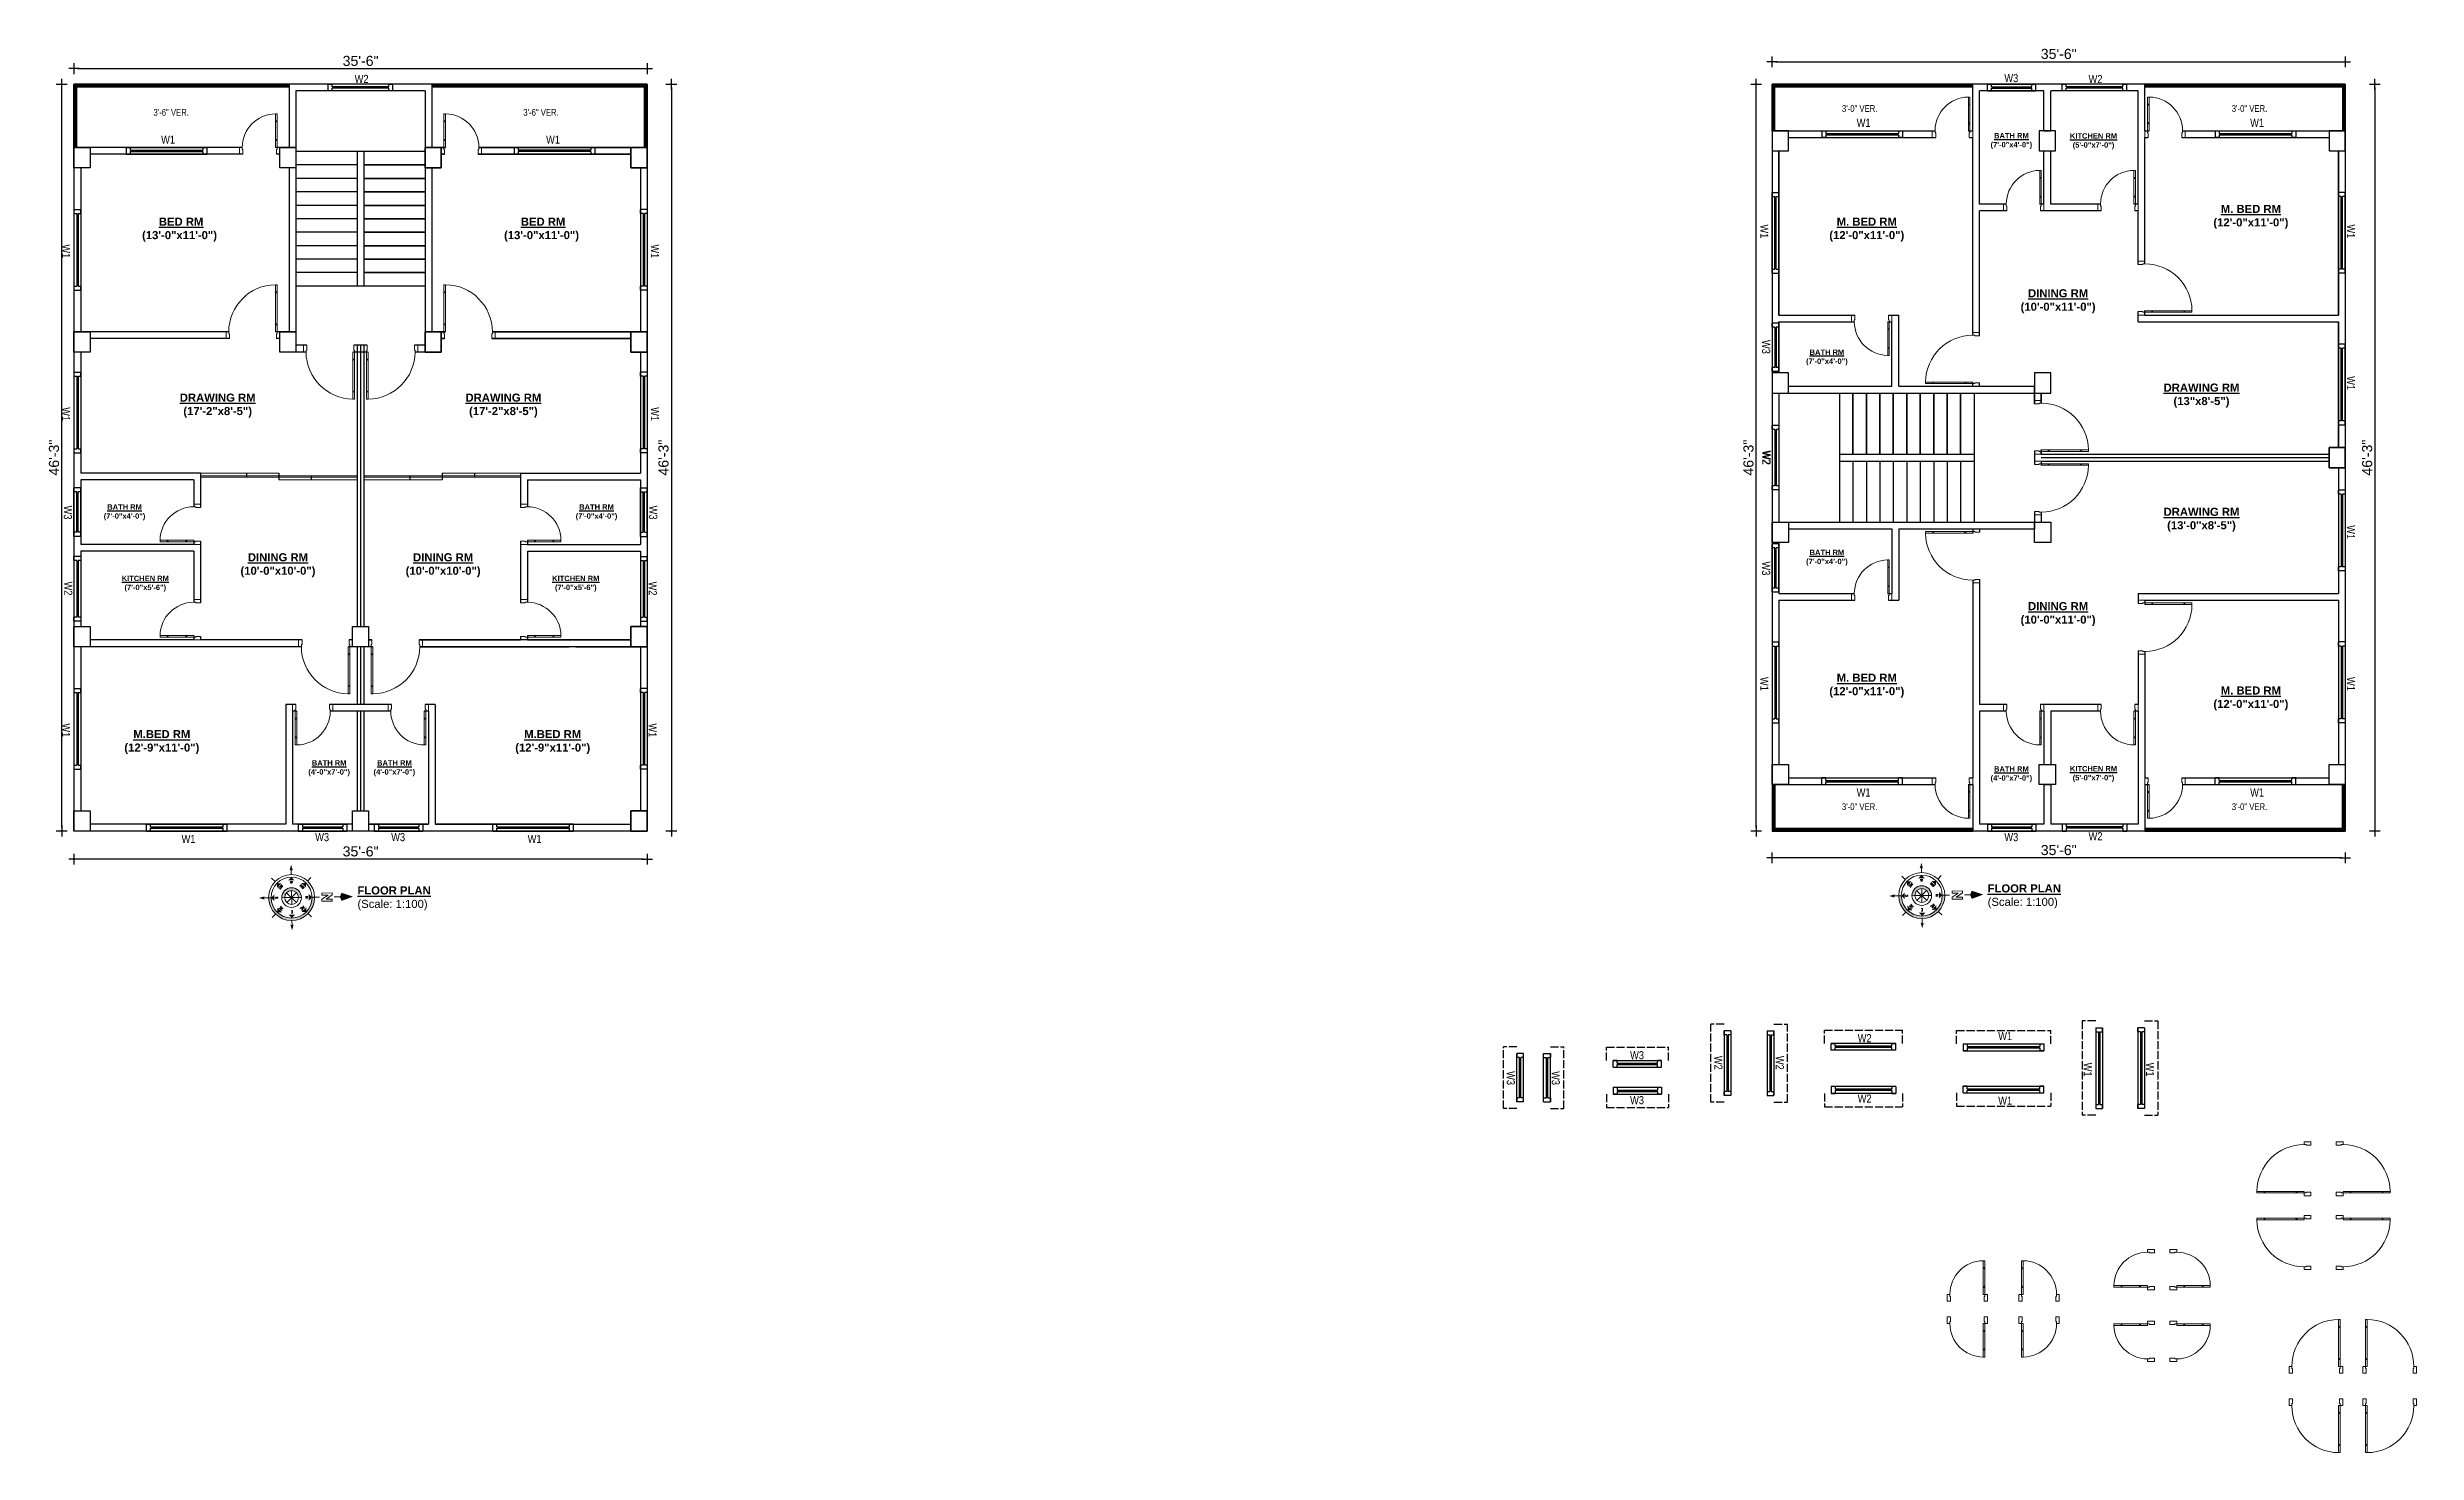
# Model space of a CAD drawing. Header units: inches. Extents: x -4010 to 65129, y -40138 to -1318.
# Drawn here: x 43812 to 45574, y -36906 to -35862 of the extents above; entities that cross this region are included whole.
import ezdxf
from ezdxf.enums import TextEntityAlignment as Align

# ---------------------------------------------------------------- set-up
doc = ezdxf.new("R2010")
doc.units = ezdxf.units.IN
doc.header["$MEASUREMENT"] = 0
doc.header["$PDMODE"] = 99
doc.linetypes.add('ACAD_ISO02W100', pattern=[15, 12, -3])
for name, color, linetype, lineweight in [('1-FOUNDATION DIM', 31, 'Continuous', 5), ('DIM', 7, 'Continuous', 15), ('door', 132, 'Continuous', 15), ('VER', 2, 'Continuous', 20)]:
    doc.layers.add(name, color=color, linetype=linetype, lineweight=lineweight)
for name, color, linetype in [('Brick wall', 3, 'Continuous'), ('RCC', 6, 'Continuous'), ('Rod', 1, 'Continuous'), ('SUN LIGHT', 8, 'ACAD_ISO02W100'), ('TEX', 7, 'Continuous'), ('wall', 3, 'Continuous'), ('WINDOOR', 7, 'Continuous')]:
    doc.layers.add(name, color=color, linetype=linetype)
doc.styles.add('ARIAL', font='arial.ttf')
doc.styles.add('ROMANS', font='romans')
doc.styles.get("Standard").update_dxf_attribs({"font": 'ARIALN.TTF'})
doc.dimstyles.new('3-8', dxfattribs={"dimscale": 1.25, "dimtxt": 6, "dimasz": 2, "dimexe": 0.18, "dimexo": 6, "dimgap": 0, "dimtad": 0, "dimdec": 0, "dimzin": 3, "dimdsep": 46, "dimlunit": 3, "dimtxsty": 'ARIAL', "dimblk": 'DD', "dimcen": 1, "dimse1": 1, "dimse2": 1, "dimclrd": 256, "dimclrt": 256, "dimadec": 0, "dimazin": 0, "dimtfac": 0.5, "dimtdec": 0, "dimtmove": 2, "dimatfit": 0, "dimfxl": 0.18, "dimtvp": 0.75, "dimfrac": 1, "dimtolj": 1, "dimtzin": 0, "dimarcsym": 0})

msp = doc.modelspace()

# ---------------------------------------------------------------- texts
at = {"layer": 'TEX', "linetype": 'ByBlock'}
for s, insert, char_height, width, attachment_point in [('W2', (44040.807, -35882.047), 6, 18.77154, 1), ('W3', (45267.089, -35887.494), 6, 18.77154, 7), ('W2', (45329.7, -35888.124), 6, 18.77154, 7), ('3\'-6" VER.', (43904.39, -35912.471), 5, 75.17356, 8), ('3\'-6" VER.', (44179.311, -35912.471), 5, 75.17356, 8), ('3\'-0" VER.', (45159.517, -35904.529), 5, 75.17356, 2), ('3\'-0" VER.', (45449.32, -35904.529), 5, 75.17356, 2), ('{\\fArial Narrow|b0|i0|c0|p34;W1}', (43896.913, -35927.17), 6, 18.77154, 1), ('{\\fArial Narrow|b0|i0|c0|p34;W1}', (44193.392, -35927.17), 6, 18.77154, 3), ('{\\fArial Narrow|b0|i0|c0|p34;W1}', (45157.306, -35914.662), 6, 18.77154, 1), ('{\\fArial Narrow|b0|i0|c0|p34;W1}', (45449.806, -35914.662), 6, 18.77154, 1), ('{\\fArial Narrow|b0|i0|c0|p34;W1}', (45157.306, -36418.364), 6, 18.77154, 7), ('{\\fArial Narrow|b0|i0|c0|p34;W1}', (45449.806, -36418.364), 6, 18.77154, 7), ('3\'-0" VER.', (45159.517, -36428.496), 5, 75.17356, 8), ('3\'-0" VER.', (45449.32, -36428.496), 5, 75.17356, 8), ('{\\fArial Narrow|b0|i0|c0|p34;W1}', (43912.144, -36452.856), 6, 18.77154, 7), ('W3', (44011.446, -36445.532), 6, 18.77154, 1), ('W3', (44067.946, -36445.532), 6, 18.77154, 1), ('{\\fArial Narrow|b0|i0|c0|p34;W1}', (44169.413, -36452.856), 6, 18.77154, 7), ('W3', (45267.089, -36445.532), 6, 18.77154, 1), ('W2', (45329.7, -36444.902), 6, 18.77154, 1), ('W2', (45158.091, -36594.981), 6, 18.77154, 1), ('{\\fArial Narrow|b0|i0|c0|p34;W1}', (45262.544, -36593.403), 6, 18.77154, 1), ('W3', (44988.873, -36607.62), 6, 18.77154, 1), ('W3', (44988.873, -36641.028), 6, 18.77154, 1), ('W2', (45158.091, -36639.88), 6, 18.77154, 1), ('{\\fArial Narrow|b0|i0|c0|p34;W1}', (45262.544, -36647.399), 6, 18.77154, 7)]:
    msp.add_mtext(s, dxfattribs=dict(at, insert=insert, char_height=char_height, width=width, attachment_point=attachment_point))
at = {"layer": 'TEX'}
for s, insert, char_height, width, attachment_point in [('{\\fArial|b1|i0|c0|p34;\\LBATH RM\\P\\l(7\'-0"x4\'-0")}', (45272.307, -35931.175), 4, 86.60934, 5), ('{\\fArial|b1|i0|c0|p34;\\LKITCHEN RM\\P\\l(5\'-0"x7\'-0")}', (45333.35, -35931.377), 4, 86.60934, 5), ('{\\fArial|b1|i0|c0|p34;\\LM. BED RM \\P\\l(12\'-0"x11\'-0")}', (45450.337, -35987.557), 6, 86.60934, 5), ('{\\fArial|b1|i0|c0|p34;\\L BED RM \\P\\l(13\'-0"x11\'-0")}', (43910.606, -35997.037), 6, 86.60934, 5), ('{\\fArial|b1|i0|c0|p34;\\L BED RM \\P\\l(13\'-0"x11\'-0")}', (44179.699, -35997.037), 6, 86.60934, 5), ('{\\fArial|b1|i0|c0|p34;\\LM. BED RM \\P\\l(12\'-0"x11\'-0")}', (45164.826, -35997.037), 6, 86.60934, 5), ('{\\fArial|b1|i0|c0|p34;\\LDINING RM\\P\\l(10\'-0"x11\'-0")}', (45307.036, -36050.241), 6, 77.58745, 5), ('{\\fArial|b1|i0|c0|p34;\\LBATH RM\\P\\l(7\'-0"x4\'-0")}', (45135.174, -36092.094), 4, 86.60934, 5), ('{\\fArial|b1|i0|c0|p34;\\LDRAWING RM\\P\\l(17\'-2"x8\'-5")}', (43938.956, -36127.81), 6, 77.58745, 5), ('{\\fArial|b1|i0|c0|p34;\\LDRAWING RM\\P\\l(17\'-2"x8\'-5")}', (44151.349, -36127.81), 6, 77.58745, 5), ('{\\fArial|b1|i0|c0|p34;\\LDRAWING RM\\P\\l(13"x8\'-5")}', (45413.612, -36120.356), 6, 77.58745, 5), ('{\\fArial|b1|i0|c0|p34;\\LBATH RM\\P\\l(7\'-0"x4\'-0")}', (43869.733, -36207.161), 4, 86.60934, 5), ('{\\fArial|b1|i0|c0|p34;\\LBATH RM\\P\\l(7\'-0"x4\'-0")}', (44220.572, -36207.161), 4, 86.60934, 5), ('{\\fArial|b1|i0|c0|p34;\\LDRAWING RM\\P\\l(13\'-0\'\'x8\'-5")}', (45413.612, -36212.669), 6, 77.58745, 5), ('{\\fArial|b1|i0|c0|p34;\\LDINING RM\\P\\l(10\'-0"x10\'-0")}', (43983.763, -36246.466), 6, 77.58745, 5), ('{\\fArial|b1|i0|c0|p34;\\LDINING RM\\P\\l(10\'-0"x10\'-0")}', (44106.542, -36246.466), 6, 77.58745, 5), ('{\\fArial|b1|i0|c0|p34;\\LBATH RM\\P\\l(7\'-0"x4\'-0")}', (45135.174, -36240.932), 4, 86.60934, 5), ('{\\fArial|b1|i0|c0|p34;\\LKITCHEN RM\\P\\l(7\'-0"x5\'-6")}', (43885.153, -36260.205), 4, 86.60934, 5), ('{\\fArial|b1|i0|c0|p34;\\LKITCHEN RM\\P\\l(7\'-0"x5\'-6")}', (44205.153, -36260.205), 4, 86.60934, 5), ('{\\fArial|b1|i0|c0|p34;\\LDINING RM\\P\\l(10\'-0"x11\'-0")}', (45307.036, -36282.784), 6, 77.58745, 5), ('{\\fArial|b1|i0|c0|p34;\\LM. BED RM \\P\\l(12\'-0"x11\'-0")}', (45164.826, -36335.989), 6, 86.60934, 5), ('{\\fArial|b1|i0|c0|p34;\\LM. BED RM \\P\\l(12\'-0"x11\'-0")}', (45450.337, -36345.469), 6, 86.60934, 5), ('{\\fArial|b1|i0|c0|p34;\\LM.BED RM \\P\\l(12\'-9"x11\'-0")}', (43897.443, -36377.887), 6, 86.60934, 5), ('{\\fArial|b1|i0|c0|p34;\\LM.BED RM \\P\\l(12\'-9"x11\'-0")}', (44188.011, -36377.887), 6, 86.60934, 5), ('{\\fArial|b1|i0|c0|p34;\\LBATH RM\\P\\l(4\'-0"x7\'-0")}', (44021.83, -36397.345), 4, 86.60934, 5), ('{\\fArial|b1|i0|c0|p34;\\LBATH RM\\P\\l(4\'-0"x7\'-0")}', (44070.296, -36397.345), 4, 86.60934, 5), ('{\\fArial|b1|i0|c0|p34;\\LBATH RM\\P\\l(4\'-0"x7\'-0")}', (45272.307, -36401.85), 4, 86.60934, 5), ('{\\fArial|b1|i0|c0|p34;\\LKITCHEN RM\\P\\l(5\'-0"x7\'-0")}', (45333.35, -36401.649), 4, 86.60934, 5), ('{\\fArial Rounded MT Bold|b0|i0|c0|p34;\\LFLOOR PLAN\\P\\fArial|b0|i0|c0|p34;\\l(Scale: 1:100)}', (44042.843, -36485.163), 6, 271.47295, 1), ('{\\fArial Rounded MT Bold|b0|i0|c0|p34;\\LFLOOR PLAN\\P\\fArial|b0|i0|c0|p34;\\l(Scale: 1:100)}', (45254.667, -36483.655), 6, 271.47295, 1)]:
    msp.add_mtext(s, dxfattribs=dict(at, insert=insert, char_height=char_height, width=width, attachment_point=attachment_point))
at = {"layer": 'TEX', "linetype": 'ByBlock', "char_height": 6, "width": 18.77154, "rotation": 270}
for s, insert, attachment_point in [('{\\fArial Narrow|b0|i0|c0|p34;W1}', (45085.694, -36003.502), 9), ('{\\fArial Narrow|b0|i0|c0|p34;W1}', (45521.694, -36003.502), 9), ('{\\fArial Narrow|b0|i0|c0|p34;W1}', (43823.301, -36008.032), 7), ('{\\fArial Narrow|b0|i0|c0|p34;W1}', (44267.004, -36008.032), 1), ('W3', (45093.018, -36079.057), 1), ('{\\fArial Narrow|b0|i0|c0|p34;W1}', (45521.694, -36116.252), 9), ('{\\fArial Narrow|b0|i0|c0|p34;W1}', (43823.301, -36129.024), 7), ('{\\fArial Narrow|b0|i0|c0|p34;W1}', (44267.004, -36129.024), 1), ('W2', (45087.3, -36161.117), 7), ('W2', (45087.3, -36171.908), 9), ('W3', (43830.625, -36212.461), 3), ('W3', (44259.68, -36212.461), 9), ('{\\fArial Narrow|b0|i0|c0|p34;W1}', (45521.694, -36216.774), 7), ('W3', (45093.018, -36253.969), 3), ('W2', (43824.907, -36258.609), 7), ('W2', (44265.398, -36258.609), 1), ('{\\fArial Narrow|b0|i0|c0|p34;W1}', (45085.694, -36329.524), 7), ('{\\fArial Narrow|b0|i0|c0|p34;W1}', (45521.694, -36329.524), 7), ('{\\fArial Narrow|b0|i0|c0|p34;W1}', (43823.301, -36364.015), 7), ('{\\fArial Narrow|b0|i0|c0|p34;W1}', (44259.301, -36364.015), 7), ('W2', (45051.537, -36611.118), 7), ('W2', (45097.172, -36611.118), 7), ('W3', (44903.223, -36632.794), 3), ('W3', (44936.631, -36632.794), 3), ('{\\fArial Narrow|b0|i0|c0|p34;W1}', (45326.138, -36616.179), 7), ('{\\fArial Narrow|b0|i0|c0|p34;W1}', (45372.432, -36616.179), 7)]:
    msp.add_mtext(s, dxfattribs=dict(at, insert=insert, attachment_point=attachment_point))

# ---------------------------------------------------------------- blocks, each defined once
blk = doc.blocks.new('W-1')
at = {"layer": 'WINDOOR'}
for p, q in [((-60, 0), (-60, -5)), ((-60, 0), (-57, 0)), ((-60, 0), (0, 0)), ((-57, 0), (-57, -2)), ((-3, 0), (-3, -2)), ((0, 0), (0, -5)), ((-57, -5), (-60, -5)), ((-60, -5), (0, -5)), ((-57, -2), (-3, -2)), ((-57, -3), (-57, -5)), ((-57, -3), (-3, -3)), ((-56, -2), (-56, -3)), ((-4, -2), (-4, -3)), ((-3, -3), (-3, -5)), ((0, -5), (-3, -5))]:
    blk.add_line(p, q, dxfattribs=at)
blk = doc.blocks.new("Windoo 4'")
at = {"layer": 'WINDOOR'}
for p, q in [((24, 5), (-24, 5)), ((-24, 5), (-24, 0)), ((24, 0), (-24, 0)), ((-24, 0), (-21, 0)), ((-21, 5), (-21, 3)), ((21, 3), (-21, 3)), ((21, 2), (-21, 2)), ((-21, 2), (-21, 0)), ((-20, 3), (-20, 2)), ((20, 3), (20, 2)), ((24, 5), (21, 5)), ((21, 5), (21, 3)), ((21, 2), (21, 0)), ((21, 0), (24, 0)), ((24, 5), (24, 0))]:
    blk.add_line(p, q, dxfattribs=at)
blk = doc.blocks.new('W-3FT')
at = {"layer": 'WINDOOR'}
for p, q in [((-36, 0), (-36, -5)), ((-36, 0), (-33, 0)), ((-36, 0), (0, 0)), ((-33, 0), (-33, -2)), ((-3, 0), (-3, -2)), ((0, 0), (0, -5)), ((-33, -5), (-36, -5)), ((-36, -5), (0, -5)), ((-33, -2), (-3, -2)), ((-33, -3), (-33, -5)), ((-33, -3), (-3, -3)), ((-32, -2), (-32, -3)), ((-4, -2), (-4, -3)), ((-3, -3), (-3, -5)), ((0, -5), (-3, -5))]:
    blk.add_line(p, q, dxfattribs=at)
blk = doc.blocks.new('D40')
at = {"layer": 'door'}
for p, q in [((2, 5), (2, 40)), ((3.2, 40), (2, 40)), ((3.2, 5), (3.2, 40)), ((2.4, 34), (2, 34)), ((2.4, 34), (2.4, 34.7)), ((2.9, 34.7), (2.4, 34.7)), ((2.9, 34), (2.9, 34.7)), ((3.2, 34), (2.9, 34)), ((0, 0), (0, 5)), ((0, 5), (2, 5)), ((2.5, 0), (0, 0)), ((2, 11), (2.4, 11)), ((2, 5), (2, 3.5)), ((2, 5), (3.2, 5)), ((2, 3.5), (2.5, 3.5)), ((2.4, 10.2), (2.4, 11)), ((2.4, 10.2), (2.9, 10.2)), ((2.5, 3.5), (2.5, 0)), ((2.9, 10.2), (2.9, 11)), ((2.9, 11), (3.2, 11)), ((38, 3.5), (37.5, 3.5)), ((37.5, 3.5), (37.5, 0)), ((37.5, 0), (40, 0)), ((40, 5), (38, 5)), ((38, 5), (38, 3.5)), ((40, 0), (40, 5))]:
    blk.add_line(p, q, dxfattribs=at)
blk.add_arc((2.9, 4.9), 35.1, 0.2318, 89.393, dxfattribs=at)
blk = doc.blocks.new('D30')
at = {"layer": 'door'}
for p, q in [((2, 5), (2, 30)), ((3.2, 30), (2, 30)), ((2.4, 24), (2, 24)), ((2.4, 24), (2.4, 24.7)), ((2.9, 24.7), (2.4, 24.7)), ((2.9, 24), (2.9, 24.7)), ((3.2, 24), (2.9, 24)), ((3.2, 5), (3.2, 30)), ((0, 0), (0, 5)), ((0, 5), (2, 5)), ((2.5, 0), (0, 0)), ((2, 11), (2.4, 11)), ((2, 5), (2, 3.5)), ((2, 5), (3.2, 5)), ((2, 3.5), (2.5, 3.5)), ((2.4, 10.2), (2.4, 11)), ((2.4, 10.2), (2.9, 10.2)), ((2.5, 3.5), (2.5, 0)), ((2.9, 10.2), (2.9, 11)), ((2.9, 11), (3.2, 11)), ((28, 3.5), (27.5, 3.5)), ((27.5, 3.5), (27.5, 0)), ((27.5, 0), (30, 0)), ((30, 5), (28, 5)), ((28, 5), (28, 3.5)), ((30, 0), (30, 5))]:
    blk.add_line(p, q, dxfattribs=at)
blk.add_arc((2.9, 4.9), 25.1, 0.3204, 89.1727, dxfattribs=at)
blk = doc.blocks.new('A$C779854B7')
at = {"layer": 'RCC'}
for p, q in [((0, 15), (12, 15)), ((0, 0), (0, 15)), ((12, 15), (12, 0)), ((12, 0), (0, 0))]:
    blk.add_line(p, q, dxfattribs=at)
blk = doc.blocks.new('DD')
for p, q in [((-1.6, 0), (1.6, 0)), ((0, 1.6), (0, -1.6))]:
    blk.add_line(p, q)
at = {"const_width": 0.3}
blk.add_lwpolyline([(-0.15, 0, 1), (0.15, 0, 1)], format="xyb", close=True, dxfattribs=at)
blk = doc.blocks.new('*D1200')
at = {"layer": 'Defpoints', "color": 0}
for p in [(45520.5, -35889), (45520.5, -36444), (45542.5, -36444)]:
    blk.add_point(p, dxfattribs=at)
at = {"layer": 'wall', "lineweight": -2}
blk.add_line((45542.5, -35891.5), (45542.5, -36441.5), dxfattribs=at)
at = {"layer": 'wall', "lineweight": -2, "xscale": 2.5, "yscale": 2.5, "zscale": 2.5}
for p, rotation in [((45542.5, -35889), 90), ((45542.5, -36444), 270)]:
    blk.add_blockref('DD', p, dxfattribs=dict(at, rotation=rotation))
at = {"layer": 'wall', "insert": (45536.8, -36166.5), "char_height": 7.5, "attachment_point": 5, "rotation": 90, "style": 'ARIAL'}
blk.add_mtext('\\A1;46\'-3"', dxfattribs=at)
blk = doc.blocks.new('*D1201')
at = {"layer": 'Defpoints', "color": 0}
for p in [(45094.5, -36444), (45520.5, -36444), (45094.5, -36464)]:
    blk.add_point(p, dxfattribs=at)
at = {"layer": 'wall', "lineweight": -2}
blk.add_line((45518, -36464), (45097, -36464), dxfattribs=at)
at = {"layer": 'wall', "lineweight": -2, "xscale": 2.5, "yscale": 2.5, "zscale": 2.5, "rotation": 180}
blk.add_blockref('DD', (45094.5, -36464), dxfattribs=at)
at = {"layer": 'wall', "lineweight": -2, "xscale": 2.5, "yscale": 2.5, "zscale": 2.5}
blk.add_blockref('DD', (45520.5, -36464), dxfattribs=at)
at = {"layer": 'wall', "insert": (45307.5, -36458.2), "char_height": 7.5, "attachment_point": 5, "style": 'ARIAL'}
blk.add_mtext('\\A1;35\'-6"', dxfattribs=at)
blk = doc.blocks.new('*D1202')
at = {"layer": 'Defpoints', "color": 0}
for p in [(45082.6, -35889), (45094.5, -35889), (45094.5, -36444)]:
    blk.add_point(p, dxfattribs=at)
at = {"layer": 'wall', "lineweight": -2}
blk.add_line((45082.6, -36441.5), (45082.6, -35891.5), dxfattribs=at)
at = {"layer": 'wall', "lineweight": -2, "xscale": 2.5, "yscale": 2.5, "zscale": 2.5}
for p, rotation in [((45082.6, -35889), 90), ((45082.6, -36444), 270)]:
    blk.add_blockref('DD', p, dxfattribs=dict(at, rotation=rotation))
at = {"layer": 'wall', "insert": (45076.9, -36166.5), "char_height": 7.5, "attachment_point": 5, "rotation": 90, "style": 'ARIAL'}
blk.add_mtext('\\A1;46\'-3"', dxfattribs=at)
blk = doc.blocks.new('*D1203')
at = {"layer": 'Defpoints', "color": 0}
for p in [(45520.5, -35872.3), (45094.5, -35889), (45520.5, -35889)]:
    blk.add_point(p, dxfattribs=at)
at = {"layer": 'wall', "lineweight": -2}
blk.add_line((45097, -35872.3), (45518, -35872.3), dxfattribs=at)
at = {"layer": 'wall', "lineweight": -2, "xscale": 2.5, "yscale": 2.5, "zscale": 2.5, "rotation": 180}
blk.add_blockref('DD', (45094.5, -35872.3), dxfattribs=at)
at = {"layer": 'wall', "lineweight": -2, "xscale": 2.5, "yscale": 2.5, "zscale": 2.5}
blk.add_blockref('DD', (45520.5, -35872.3), dxfattribs=at)
at = {"layer": 'wall', "insert": (45307.5, -35866.5), "char_height": 7.5, "attachment_point": 5, "style": 'ARIAL'}
blk.add_mtext('\\A1;35\'-6"', dxfattribs=at)
blk = doc.blocks.new('*D1204')
at = {"layer": 'Defpoints', "color": 0}
for p in [(43832.2, -35889), (44258.2, -35877.4), (44258.2, -35889)]:
    blk.add_point(p, dxfattribs=at)
at = {"layer": 'wall', "lineweight": -2}
blk.add_line((43834.7, -35877.4), (44255.7, -35877.4), dxfattribs=at)
at = {"layer": 'wall', "lineweight": -2, "xscale": 2.5, "yscale": 2.5, "zscale": 2.5, "rotation": 180}
blk.add_blockref('DD', (43832.2, -35877.4), dxfattribs=at)
at = {"layer": 'wall', "lineweight": -2, "xscale": 2.5, "yscale": 2.5, "zscale": 2.5}
blk.add_blockref('DD', (44258.2, -35877.4), dxfattribs=at)
at = {"layer": 'wall', "insert": (44045.2, -35871.7), "char_height": 7.5, "attachment_point": 5, "style": 'ARIAL'}
blk.add_mtext('\\A1;35\'-6"', dxfattribs=at)
blk = doc.blocks.new('*D1205')
at = {"layer": 'Defpoints', "color": 0}
for p in [(44258.2, -35889), (44258.2, -36444), (44276.2, -36444)]:
    blk.add_point(p, dxfattribs=at)
at = {"layer": 'wall', "lineweight": -2}
blk.add_line((44276.2, -35891.5), (44276.2, -36441.5), dxfattribs=at)
at = {"layer": 'wall', "lineweight": -2, "xscale": 2.5, "yscale": 2.5, "zscale": 2.5}
for p, rotation in [((44276.2, -35889), 90), ((44276.2, -36444), 270)]:
    blk.add_blockref('DD', p, dxfattribs=dict(at, rotation=rotation))
at = {"layer": 'wall', "insert": (44270.4, -36166.5), "char_height": 7.5, "attachment_point": 5, "rotation": 90, "style": 'ARIAL'}
blk.add_mtext('\\A1;46\'-3"', dxfattribs=at)
blk = doc.blocks.new('*D1206')
at = {"layer": 'Defpoints', "color": 0}
for p in [(43832.2, -36444), (44258.2, -36444), (43832.2, -36465)]:
    blk.add_point(p, dxfattribs=at)
at = {"layer": 'wall', "lineweight": -2}
blk.add_line((44255.7, -36465), (43834.7, -36465), dxfattribs=at)
at = {"layer": 'wall', "lineweight": -2, "xscale": 2.5, "yscale": 2.5, "zscale": 2.5, "rotation": 180}
blk.add_blockref('DD', (43832.2, -36465), dxfattribs=at)
at = {"layer": 'wall', "lineweight": -2, "xscale": 2.5, "yscale": 2.5, "zscale": 2.5}
blk.add_blockref('DD', (44258.2, -36465), dxfattribs=at)
at = {"layer": 'wall', "insert": (44045.2, -36459.2), "char_height": 7.5, "attachment_point": 5, "style": 'ARIAL'}
blk.add_mtext('\\A1;35\'-6"', dxfattribs=at)
blk = doc.blocks.new('*D1207')
at = {"layer": 'Defpoints', "color": 0}
for p in [(43823, -35889), (43832.2, -35889), (43832.2, -36444)]:
    blk.add_point(p, dxfattribs=at)
at = {"layer": 'wall', "lineweight": -2}
blk.add_line((43823, -36441.5), (43823, -35891.5), dxfattribs=at)
at = {"layer": 'wall', "lineweight": -2, "xscale": 2.5, "yscale": 2.5, "zscale": 2.5}
for p, rotation in [((43823, -35889), 90), ((43823, -36444), 270)]:
    blk.add_blockref('DD', p, dxfattribs=dict(at, rotation=rotation))
at = {"layer": 'wall', "insert": (43817.3, -36166.5), "char_height": 7.5, "attachment_point": 5, "rotation": 90, "style": 'ARIAL'}
blk.add_mtext('\\A1;46\'-3"', dxfattribs=at)
blk = doc.blocks.new('Anno_North_J_Metric')
at = {"linetype": 'ByBlock', "lineweight": -2}
h = blk.add_hatch(color=0, dxfattribs=at)
h.paths.add_polyline_path([(-4.17, 0), (-4.68, 0, 1), (4.68, 0), (4.17, 0, -1)])
h.paths.add_polyline_path([(1.41, 0), (2, 0, 1), (-2, 0), (-1.41, 0, -1)])
at = {"color": 0, "linetype": 'ByBlock', "lineweight": -2}
for p, q in [((0, 4.68), (0, 5.67)), ((-4.68, 0), (-5.67, 0)), ((-4.68, 0), (-4.17, 0)), ((-3.31, 3.31), (-4.01, 4.01)), ((-1.41, 0), (-2, 0)), ((-1.41, 0), (1.41, 0)), ((1.41, 0), (-1.41, 0)), ((-1, 1), (1, -1)), ((-1, -1), (1, 1)), ((1, -1), (-1, 1)), ((1, 1), (-1, -1)), ((0, 1.41), (0, -1.41)), ((0, -1.41), (0, 1.41)), ((1.41, 0), (2, 0)), ((3.31, 3.31), (4.01, 4.01)), ((4.68, 0), (4.17, 0)), ((4.68, 0), (5.67, 0)), ((6.17, 0.4), (6.17, 0.82)), ((6.17, 0.82), (8.27, 0.82)), ((7.43, 0.4), (6.17, 0.4)), ((6.17, -0.44), (7.43, 0.4)), ((8.27, 0.4), (7.01, -0.44)), ((8.27, 0.82), (8.27, 0.4)), ((8.67, 0), (9.83, 0)), ((-3.31, -3.31), (-4.01, -4.01)), ((0, -4.68), (0, -5.67)), ((3.31, -3.31), (4.01, -4.01)), ((6.17, -0.86), (6.17, -0.44)), ((8.27, -0.86), (6.17, -0.86)), ((7.01, -0.44), (8.27, -0.44)), ((8.27, -0.44), (8.27, -0.86))]:
    blk.add_line(p, q, dxfattribs=at)
for radius in [4.68, 4.17, 2, 1.41]:
    blk.add_circle((0, 0), radius, dxfattribs=at)
for points in [[(-0.33, 5.5), (0, 5.67), (0, 6.67)], [(0, 6.67), (0.33, 5.5), (0, 5.67)], [(-6.67, 0), (-5.5, 0.33), (-5.67, 0)], [(-5.5, -0.33), (-5.67, 0), (-6.67, 0)], [(-4.17, 0), (-3.5, 0.67), (-3.5, -0.67)], [(-2.95, 2.95), (-2, 2.95), (-2.95, 2)], [(0, 4.17), (0.67, 3.5), (-0.67, 3.5)], [(2.95, 2.95), (2.95, 2), (2, 2.95)], [(4.17, 0), (3.5, -0.67), (3.5, 0.67)], [(12.5, 0), (10.17, 0.83), (9.83, 0)], [(9.83, 0), (10.17, -0.83), (12.5, 0)], [(-2.95, -2.95), (-2.95, -2), (-2, -2.95)], [(0, -4.17), (-0.67, -3.5), (0.67, -3.5)], [(2.95, -2.95), (2, -2.95), (2.95, -2)], [(0, -6.67), (-0.33, -5.5), (0, -5.67)], [(0.33, -5.5), (0, -5.67), (0, -6.67)]]:
    blk.add_solid(points, dxfattribs=at)
at = {"color": 0, "linetype": 'ByBlock', "lineweight": -2, "style": 'ROMANS'}
for s, rotation, p in [('S', 270, (-3.33, 0)), ('SW', 45, (-2, 2)), ('NW', 315, (2, 2)), ('N', 270, (2.83, 0)), ('SE', 135, (-2, -2)), ('E', 180, (0, -2.67)), ('NE', 225, (2, -2))]:
    blk.add_text(s, height=0.5, rotation=rotation, dxfattribs=at).set_placement(p, align=Align.CENTER)
blk.add_text('W', height=0.5, dxfattribs=at).set_placement((0, 2.83), align=Align.CENTER)

# ---------------------------------------------------------------- dimensions: what is measured, and where the dimension line sits
at = {"layer": 'wall'}
for base, p1, p2, picture, middle in [((44258.153, -35877.423), (43832.153, -35889.021), (44258.153, -35889.021), '*D1204', (44045.153, -35871.675)), ((45520.545, -35872.286), (45094.545, -35889.021), (45520.545, -35889.021), '*D1203', (45307.545, -35866.539)), ((43832.153, -36464.974), (44258.153, -36444.005), (43832.153, -36444.005), '*D1206', (44045.153, -36459.226)), ((45094.545, -36463.992), (45520.545, -36444.005), (45094.545, -36444.005), '*D1201', (45307.545, -36458.245))]:
    dim = msp.add_linear_dim(base=base, p1=p1, p2=p2, dimstyle='3-8', dxfattribs=at)
    dim.commit()
    dim.dimension.update_dxf_attribs({"geometry": picture, "text_midpoint": middle})
for base, p1, p2, picture, middle in [((43823.041, -35889.021), (43832.153, -36444.005), (43832.153, -35889.021), '*D1207', (43817.294, -36166.513)), ((44276.158, -36444.005), (44258.153, -35889.021), (44258.153, -36444.005), '*D1205', (44270.41, -36166.513)), ((45082.613, -35889.021), (45094.545, -36444.005), (45094.545, -35889.021), '*D1202', (45076.865, -36166.513)), ((45542.543, -36444.005), (45520.545, -35889.021), (45520.545, -36444.005), '*D1200', (45536.795, -36166.513))]:
    dim = msp.add_linear_dim(base=base, p1=p1, p2=p2, angle=90, dimstyle='3-8', dxfattribs=at)
    dim.commit()
    dim.dimension.update_dxf_attribs({"geometry": picture, "text_midpoint": middle})

# ---------------------------------------------------------------- linework, layer by layer
at = {"layer": 'RCC'}
for p, q in [((45296.545, -35923.513), (45301.545, -35923.513)), ((45144.545, -36164.013), (45244.545, -36164.013)), ((45144.545, -36164.013), (45244.545, -36164.013)), ((45144.545, -36169.013), (45244.545, -36169.013)), ((45144.545, -36169.013), (45244.545, -36169.013)), ((45296.545, -36409.513), (45301.545, -36409.513))]:
    msp.add_line(p, q, dxfattribs=at)
at = {"layer": 'Rod'}
for p, q in [((43832.153, -35889.021), (43832.153, -36429.005)), ((44258.153, -35889.021), (43832.153, -35889.021)), ((43992.153, -35889.021), (43992.153, -35936.021)), ((44098.153, -35889.021), (44098.153, -35891.021)), ((44098.153, -35889.021), (44098.153, -35891.021)), ((44098.153, -35891.021), (44098.153, -35936.021)), ((44258.153, -35889.021), (44258.153, -36444.005)), ((44258.153, -35889.021), (44258.153, -36396.005)), ((45094.545, -35889.021), (45094.545, -36444.005)), ((45520.545, -35889.021), (45094.545, -35889.021)), ((45520.545, -35889.021), (45094.545, -35889.021)), ((45243.545, -35923.513), (45243.545, -35889.021)), ((45371.545, -35923.513), (45371.545, -35889.021)), ((45520.545, -35889.021), (45520.545, -36444.005)), ((43997.153, -35894.021), (43997.153, -36088.021)), ((44093.153, -35894.021), (43997.153, -35894.021)), ((44093.153, -35894.021), (44093.153, -36088.021)), ((44093.153, -35894.021), (44093.153, -36088.021)), ((44098.153, -35894.021), (44098.153, -35936.021)), ((45248.545, -35978.021), (45248.545, -35894.021)), ((45296.545, -35894.021), (45248.545, -35894.021)), ((45296.545, -35894.021), (45248.545, -35894.021)), ((45296.545, -35923.513), (45296.545, -35894.021)), ((45301.545, -35923.513), (45301.545, -35894.021)), ((45366.545, -35894.021), (45301.545, -35894.021)), ((45366.545, -35894.021), (45301.545, -35894.021)), ((45366.545, -35978.021), (45366.545, -35894.021)), ((45094.545, -35923.513), (45215.545, -35923.513)), ((45240.295, -35923.513), (45243.545, -35923.513)), ((45371.545, -35923.513), (45374.795, -35923.513)), ((45399.545, -35923.513), (45520.545, -35923.513)), ((43957.153, -35936.021), (43832.153, -35936.021)), ((43957.653, -35941.021), (43844.153, -35941.021)), ((43997.153, -35936.021), (43981.903, -35936.021)), ((43985.153, -35941.021), (43982.653, -35941.021)), ((44093.153, -35939.021), (43997.153, -35939.021)), ((44093.153, -35936.021), (44108.403, -35936.021)), ((44108.403, -35936.021), (44093.153, -35936.021)), ((44105.153, -35941.021), (44107.653, -35941.021)), ((44107.653, -35941.021), (44105.153, -35941.021)), ((44246.153, -35941.021), (44132.653, -35941.021)), ((44132.653, -35941.021), (44246.153, -35941.021)), ((44258.153, -35936.021), (44133.153, -35936.021)), ((44133.153, -35936.021), (44258.153, -35936.021)), ((45099.545, -35938.513), (45099.545, -36060.513)), ((45099.545, -36060.513), (45099.545, -35938.513)), ((45106.545, -35928.513), (45216.045, -35928.513)), ((45241.045, -35928.513), (45243.545, -35928.513)), ((45243.545, -36065.513), (45243.545, -35928.513)), ((45296.545, -35978.021), (45296.545, -35938.513)), ((45301.545, -35978.021), (45301.545, -35938.513)), ((45371.545, -36022.513), (45371.545, -35928.513)), ((45371.545, -35928.513), (45374.045, -35928.513)), ((45399.045, -35928.513), (45508.545, -35928.513)), ((45515.545, -35938.513), (45515.545, -36060.513)), ((45515.545, -36060.513), (45515.545, -35938.513)), ((43837.153, -35951.021), (43837.153, -36073.021)), ((43992.153, -35951.021), (43992.153, -36073.021)), ((44042.653, -35949.021), (43997.153, -35949.021)), ((44042.653, -35959.021), (43997.153, -35959.021)), ((44093.153, -35949.021), (44047.653, -35949.021)), ((44047.653, -35949.021), (44093.153, -35949.021)), ((44093.153, -35959.021), (44047.653, -35959.021)), ((44047.653, -35959.021), (44093.153, -35959.021)), ((44098.153, -35951.021), (44098.153, -36073.021)), ((44098.153, -35951.021), (44098.153, -36073.021)), ((44253.153, -35951.021), (44253.153, -36073.021)), ((44253.153, -35951.021), (44253.153, -36073.021)), ((44042.653, -35969.021), (43997.153, -35969.021)), ((44042.653, -35979.021), (43997.153, -35979.021)), ((44093.153, -35969.021), (44047.653, -35969.021)), ((44047.653, -35969.021), (44093.153, -35969.021)), ((44093.153, -35979.021), (44047.653, -35979.021)), ((44047.653, -35979.021), (44093.153, -35979.021)), ((45268.545, -35978.021), (45248.545, -35978.021)), ((45296.545, -35978.021), (45293.295, -35978.021)), ((45338.545, -35978.021), (45301.545, -35978.021)), ((45366.545, -35978.021), (45363.295, -35978.021)), ((44042.653, -35989.021), (43997.153, -35989.021)), ((44093.153, -35989.021), (44047.653, -35989.021)), ((44047.653, -35989.021), (44093.153, -35989.021)), ((45248.545, -36073.513), (45248.545, -35983.021)), ((45269.045, -35983.021), (45248.545, -35983.021)), ((45339.045, -35983.021), (45294.045, -35983.021)), ((45366.545, -35983.021), (45364.045, -35983.021)), ((45366.545, -36023.013), (45366.545, -35983.021)), ((44042.653, -35999.021), (43997.153, -35999.021)), ((44042.653, -36009.021), (43997.153, -36009.021)), ((44093.153, -35999.021), (44047.653, -35999.021)), ((44047.653, -35999.021), (44093.153, -35999.021)), ((44093.153, -36009.021), (44047.653, -36009.021)), ((44047.653, -36009.021), (44093.153, -36009.021)), ((44042.653, -36019.021), (43997.153, -36019.021)), ((44042.653, -36029.021), (43997.153, -36029.021)), ((44093.153, -36019.021), (44047.653, -36019.021)), ((44047.653, -36019.021), (44093.153, -36019.021)), ((44093.153, -36029.021), (44047.653, -36029.021)), ((44047.653, -36029.021), (44093.153, -36029.021)), ((44093.153, -36039.021), (43997.153, -36039.021)), ((45099.545, -36060.513), (45156.045, -36060.513)), ((45099.545, -36103.513), (45099.545, -36065.513)), ((45099.545, -36065.513), (45155.545, -36065.513)), ((45099.545, -36065.513), (45099.545, -36103.513)), ((45180.295, -36065.513), (45183.545, -36065.513)), ((45181.045, -36060.513), (45188.545, -36060.513)), ((45183.545, -36113.513), (45183.545, -36065.513)), ((45188.545, -36113.513), (45188.545, -36060.513)), ((45243.545, -36060.513), (45243.545, -36057.263)), ((45243.545, -36075.513), (45243.545, -36065.513)), ((45248.545, -36076.013), (45248.545, -36058.013)), ((45366.545, -36065.513), (45366.545, -36058.013)), ((45366.545, -36065.513), (45515.545, -36065.513)), ((45371.545, -36060.513), (45371.545, -36057.263)), ((45371.545, -36060.513), (45515.545, -36060.513)), ((45515.545, -36159.013), (45515.545, -36065.513)), ((45515.545, -36065.513), (45515.545, -36159.013)), ((43947.153, -36073.021), (43832.153, -36073.021)), ((43947.653, -36078.021), (43844.153, -36078.021)), ((43997.153, -36073.021), (43981.903, -36073.021)), ((43985.153, -36078.021), (43982.653, -36078.021)), ((44005.153, -36083.021), (43997.153, -36083.021)), ((44050.153, -36083.021), (44040.153, -36083.021)), ((44042.653, -36083.021), (44042.653, -36178.005)), ((44045.153, -36083.021), (44045.153, -36178.005)), ((44045.153, -36083.021), (44045.153, -36178.005)), ((44047.653, -36083.021), (44047.653, -36178.005)), ((44047.653, -36083.021), (44047.653, -36178.005)), ((44093.153, -36083.021), (44085.153, -36083.021)), ((44093.153, -36073.021), (44108.403, -36073.021)), ((44108.403, -36073.021), (44093.153, -36073.021)), ((44105.153, -36078.021), (44107.653, -36078.021)), ((44107.653, -36078.021), (44105.153, -36078.021)), ((44246.153, -36078.021), (44142.653, -36078.021)), ((44142.653, -36078.021), (44246.153, -36078.021)), ((44253.153, -36073.021), (44143.153, -36073.021)), ((44143.153, -36073.021), (44258.153, -36073.021)), ((44258.153, -36073.021), (44253.153, -36073.021)), ((43837.153, -36088.021), (43837.153, -36178.005)), ((44004.653, -36088.021), (43992.153, -36088.021)), ((44050.903, -36088.021), (44039.403, -36088.021)), ((44098.153, -36088.021), (44085.653, -36088.021)), ((44253.153, -36088.021), (44253.153, -36178.005)), ((44253.153, -36088.021), (44253.153, -36178.005)), ((45094.545, -36118.513), (45294.545, -36118.513)), ((45099.545, -36118.513), (45289.545, -36118.513)), ((45099.545, -36118.513), (45099.545, -36214.513)), ((45106.545, -36113.513), (45183.545, -36113.513)), ((45106.545, -36113.513), (45183.545, -36113.513)), ((45144.545, -36118.513), (45144.545, -36214.513)), ((45154.545, -36118.513), (45154.545, -36164.013)), ((45154.545, -36164.013), (45154.545, -36118.513)), ((45164.545, -36118.513), (45164.545, -36164.013)), ((45164.545, -36164.013), (45164.545, -36118.513)), ((45174.545, -36118.513), (45174.545, -36164.013)), ((45174.545, -36164.013), (45174.545, -36118.513)), ((45184.545, -36118.513), (45184.545, -36164.013)), ((45184.545, -36164.013), (45184.545, -36118.513)), ((45188.545, -36113.513), (45289.545, -36113.513)), ((45188.545, -36113.513), (45289.545, -36113.513)), ((45194.545, -36118.513), (45194.545, -36164.013)), ((45194.545, -36164.013), (45194.545, -36118.513)), ((45204.545, -36118.513), (45204.545, -36164.013)), ((45204.545, -36164.013), (45204.545, -36118.513)), ((45214.545, -36118.513), (45214.545, -36164.013)), ((45214.545, -36164.013), (45214.545, -36118.513)), ((45224.545, -36118.513), (45224.545, -36164.013)), ((45224.545, -36164.013), (45224.545, -36118.513)), ((45234.545, -36118.513), (45234.545, -36164.013)), ((45234.545, -36164.013), (45234.545, -36118.513)), ((45243.545, -36113.513), (45243.545, -36110.263)), ((45244.545, -36118.513), (45244.545, -36214.513)), ((45248.545, -36113.513), (45248.545, -36111.013)), ((45289.545, -36126.513), (45289.545, -36113.513)), ((45289.545, -36118.513), (45289.545, -36126.513)), ((45294.545, -36118.513), (45294.545, -36126.013)), ((45294.545, -36126.013), (45294.545, -36118.513)), ((45154.545, -36169.013), (45154.545, -36214.513)), ((45164.545, -36169.013), (45164.545, -36214.513)), ((45174.545, -36169.013), (45174.545, -36214.513)), ((45184.545, -36169.013), (45184.545, -36214.513)), ((45194.545, -36169.013), (45194.545, -36214.513)), ((45204.545, -36169.013), (45204.545, -36214.513)), ((45214.545, -36169.013), (45214.545, -36214.513)), ((45224.545, -36169.013), (45224.545, -36214.513)), ((45234.545, -36169.013), (45234.545, -36214.513)), ((45289.545, -36161.513), (45289.545, -36171.513)), ((45294.545, -36164.013), (45294.545, -36160.763)), ((45294.545, -36160.763), (45294.545, -36164.013)), ((45294.545, -36164.013), (45508.545, -36164.013)), ((45294.545, -36164.013), (45508.545, -36164.013)), ((45294.545, -36166.513), (45508.545, -36166.513)), ((45294.545, -36169.013), (45508.545, -36169.013)), ((45294.545, -36169.013), (45294.545, -36172.263)), ((45294.545, -36169.013), (45508.545, -36169.013)), ((45515.545, -36174.013), (45515.545, -36267.513)), ((43926.153, -36178.005), (43837.153, -36178.005)), ((43921.153, -36183.005), (43837.153, -36183.005)), ((43837.153, -36183.005), (43837.153, -36231.005)), ((43921.153, -36183.005), (43921.153, -36203.005)), ((43926.153, -36178.005), (43926.153, -36203.505)), ((44042.653, -36178.005), (44042.653, -36292.005)), ((44045.153, -36178.005), (44045.153, -36292.005)), ((44045.153, -36178.005), (44045.153, -36292.005)), ((44047.653, -36178.005), (44047.653, -36292.005)), ((44047.653, -36178.005), (44047.653, -36292.005)), ((44164.153, -36178.005), (44164.153, -36203.505)), ((44164.153, -36178.005), (44253.153, -36178.005)), ((44169.153, -36183.005), (44169.153, -36203.005)), ((44169.153, -36183.005), (44253.153, -36183.005)), ((44253.153, -36183.005), (44253.153, -36231.005)), ((44253.153, -36183.005), (44253.153, -36231.005)), ((45289.545, -36206.513), (45289.545, -36219.513)), ((45294.545, -36207.013), (45294.545, -36214.513)), ((45094.545, -36214.513), (45294.545, -36214.513)), ((45106.545, -36219.513), (45183.545, -36219.513)), ((45183.545, -36219.513), (45183.545, -36267.513)), ((45188.545, -36219.513), (45188.545, -36272.513)), ((45188.545, -36219.513), (45289.545, -36219.513)), ((45243.545, -36219.513), (45243.545, -36222.763)), ((45248.545, -36219.513), (45248.545, -36222.013)), ((43921.153, -36231.005), (43837.153, -36231.005)), ((43921.153, -36236.005), (43837.153, -36236.005)), ((43837.153, -36236.005), (43837.153, -36292.005)), ((43921.153, -36227.755), (43921.153, -36231.005)), ((43921.153, -36236.005), (43921.153, -36274.005)), ((43926.153, -36228.505), (43926.153, -36274.505)), ((44164.153, -36228.505), (44164.153, -36274.505)), ((44169.153, -36227.755), (44169.153, -36231.005)), ((44169.153, -36231.005), (44253.153, -36231.005)), ((44169.153, -36236.005), (44169.153, -36274.005)), ((44169.153, -36236.005), (44253.153, -36236.005)), ((44253.153, -36236.005), (44253.153, -36292.005)), ((44253.153, -36236.005), (44253.153, -36292.005)), ((45099.545, -36229.513), (45099.545, -36267.513)), ((45243.545, -36257.513), (45243.545, -36267.513)), ((45248.545, -36257.013), (45248.545, -36275.013)), ((45248.545, -36259.513), (45248.545, -36350.005)), ((45099.545, -36267.513), (45155.545, -36267.513)), ((45099.545, -36272.513), (45156.045, -36272.513)), ((45099.545, -36272.513), (45099.545, -36394.513)), ((45180.295, -36267.513), (45183.545, -36267.513)), ((45181.045, -36272.513), (45188.545, -36272.513)), ((45243.545, -36267.513), (45243.545, -36404.513)), ((45243.545, -36272.513), (45243.545, -36275.763)), ((45366.545, -36267.513), (45515.545, -36267.513)), ((45366.545, -36267.513), (45366.545, -36275.013)), ((45371.545, -36272.513), (45515.545, -36272.513)), ((45371.545, -36272.513), (45371.545, -36275.763)), ((45515.545, -36272.513), (45515.545, -36394.513)), ((43994.653, -36307.005), (43832.153, -36307.005)), ((43837.153, -36307.005), (43837.153, -36429.005)), ((43921.153, -36302.005), (43844.153, -36302.005)), ((43989.653, -36307.005), (43890.153, -36307.005)), ((43921.153, -36298.755), (43921.153, -36302.005)), ((43926.153, -36299.505), (43926.153, -36302.005)), ((44001.653, -36302.005), (43926.153, -36302.005)), ((43999.153, -36307.005), (43994.653, -36307.005)), ((44001.153, -36307.005), (43994.653, -36307.005)), ((44054.403, -36307.005), (44035.903, -36307.005)), ((44039.153, -36302.005), (44036.653, -36302.005)), ((44042.653, -36307.005), (44042.653, -36350.005)), ((44045.153, -36307.005), (44045.153, -36350.005)), ((44045.153, -36307.005), (44045.153, -36350.005)), ((44047.653, -36307.005), (44047.653, -36350.005)), ((44047.653, -36307.005), (44047.653, -36350.005)), ((44051.153, -36302.005), (44053.653, -36302.005)), ((44053.653, -36302.005), (44051.153, -36302.005)), ((44246.153, -36302.005), (44088.653, -36302.005)), ((44088.653, -36302.005), (44164.153, -36302.005)), ((44258.153, -36307.005), (44089.153, -36307.005)), ((44089.153, -36307.005), (44200.153, -36307.005)), ((44164.153, -36299.505), (44164.153, -36302.005)), ((44169.153, -36298.755), (44169.153, -36302.005)), ((44169.153, -36302.005), (44246.153, -36302.005)), ((44205.153, -36307.005), (44258.153, -36307.005)), ((44253.153, -36307.005), (44253.153, -36391.005)), ((44253.153, -36307.005), (44253.153, -36429.005)), ((45366.545, -36310.013), (45366.545, -36350.005)), ((45371.545, -36310.513), (45371.545, -36404.513)), ((43989.653, -36350.005), (43989.653, -36439.005)), ((43997.153, -36350.005), (43989.653, -36350.005)), ((44068.153, -36350.005), (44022.153, -36350.005)), ((44100.653, -36350.005), (44093.153, -36350.005)), ((44100.653, -36350.005), (44100.653, -36439.005)), ((45269.045, -36350.005), (45248.545, -36350.005)), ((45339.045, -36350.005), (45294.045, -36350.005)), ((45366.545, -36350.005), (45364.045, -36350.005)), ((43994.653, -36355.005), (43994.653, -36439.005)), ((43997.903, -36355.005), (43994.653, -36355.005)), ((44067.653, -36355.005), (44022.653, -36355.005)), ((44042.653, -36355.005), (44042.653, -36429.005)), ((44045.153, -36355.005), (44045.153, -36429.005)), ((44045.153, -36355.005), (44045.153, -36429.005)), ((44047.653, -36355.005), (44047.653, -36429.005)), ((44047.653, -36355.005), (44047.653, -36429.005)), ((44095.653, -36355.005), (44092.403, -36355.005)), ((44095.653, -36355.005), (44095.653, -36439.005)), ((45248.545, -36355.005), (45248.545, -36439.005)), ((45268.545, -36355.005), (45248.545, -36355.005)), ((45296.545, -36355.005), (45293.295, -36355.005)), ((45296.545, -36355.005), (45296.545, -36394.513)), ((45301.545, -36355.005), (45301.545, -36394.513)), ((45338.545, -36355.005), (45301.545, -36355.005)), ((45366.545, -36355.005), (45363.295, -36355.005)), ((45366.545, -36355.005), (45366.545, -36439.005)), ((45094.545, -36409.513), (45215.545, -36409.513)), ((45106.545, -36404.513), (45216.045, -36404.513)), ((45240.295, -36409.513), (45243.545, -36409.513)), ((45241.045, -36404.513), (45243.545, -36404.513)), ((45243.545, -36409.513), (45243.545, -36444.005)), ((45296.545, -36409.513), (45296.545, -36439.005)), ((45301.545, -36409.513), (45301.545, -36439.005)), ((45371.545, -36404.513), (45374.045, -36404.513)), ((45371.545, -36409.513), (45374.795, -36409.513)), ((45371.545, -36409.513), (45371.545, -36444.005)), ((45399.045, -36404.513), (45508.545, -36404.513)), ((45399.545, -36409.513), (45520.545, -36409.513)), ((43832.153, -36429.005), (43832.153, -36444.005)), ((44258.153, -36429.005), (44258.153, -36444.005)), ((43844.153, -36444.005), (43832.153, -36444.005)), ((43989.653, -36439.005), (43844.153, -36439.005)), ((44258.153, -36444.005), (43844.153, -36444.005)), ((44039.153, -36439.005), (43994.653, -36439.005)), ((44051.153, -36439.005), (44095.653, -36439.005)), ((44095.653, -36439.005), (44051.153, -36439.005)), ((44200.153, -36439.005), (44100.653, -36439.005)), ((44100.653, -36439.005), (44246.153, -36439.005)), ((44246.153, -36444.005), (44258.153, -36444.005)), ((45520.545, -36444.005), (45094.545, -36444.005)), ((45296.545, -36439.005), (45248.545, -36439.005)), ((45366.545, -36439.005), (45301.545, -36439.005))]:
    msp.add_line(p, q, dxfattribs=at)
at = {"layer": 'SUN LIGHT', "linetype": 'ACAD_ISO02W100', "ltscale": 0.5}
for p, q in [((45048.782, -36645.514), (45048.782, -36587.514)), ((45058.782, -36587.514), (45048.782, -36587.514)), ((45095.809, -36587.514), (45105.809, -36587.514)), ((45105.809, -36645.514), (45105.809, -36587.514)), ((45133.436, -36601.956), (45133.436, -36591.956)), ((45133.436, -36591.956), (45191.436, -36591.956)), ((45191.436, -36601.956), (45191.436, -36591.956)), ((45231.533, -36602.254), (45231.533, -36592.254)), ((45231.533, -36592.254), (45301.533, -36592.254)), ((45301.533, -36602.254), (45301.533, -36592.254)), ((45334.989, -36585.169), (45324.989, -36585.169)), ((45324.989, -36585.169), (45324.989, -36655.169)), ((45371.283, -36585.169), (45381.283, -36585.169)), ((45381.283, -36585.169), (45381.283, -36655.169)), ((44904.75, -36604.338), (44894.75, -36604.338)), ((44894.75, -36650.338), (44894.75, -36604.338)), ((44929.631, -36604.338), (44939.631, -36604.338)), ((44939.631, -36650.338), (44939.631, -36604.338)), ((44971.33, -36614.621), (44971.33, -36604.621)), ((44971.33, -36604.621), (45017.33, -36604.621)), ((45017.33, -36614.621), (45017.33, -36604.621)), ((44971.33, -36639.501), (44971.33, -36649.501)), ((44971.33, -36649.501), (45017.33, -36649.501)), ((45017.33, -36639.501), (45017.33, -36649.501)), ((45058.782, -36645.514), (45048.782, -36645.514)), ((45095.809, -36645.514), (45105.809, -36645.514)), ((45133.436, -36638.982), (45133.436, -36648.982)), ((45133.436, -36648.982), (45191.436, -36648.982)), ((45191.436, -36638.982), (45191.436, -36648.982)), ((45231.533, -36638.548), (45231.533, -36648.548)), ((45231.533, -36648.548), (45301.533, -36648.548)), ((45301.533, -36638.548), (45301.533, -36648.548)), ((44904.75, -36650.338), (44894.75, -36650.338)), ((44929.631, -36650.338), (44939.631, -36650.338)), ((45334.989, -36655.169), (45324.989, -36655.169)), ((45371.283, -36655.169), (45381.283, -36655.169))]:
    msp.add_line(p, q, dxfattribs=at)
at = {"layer": 'VER'}
for p, q in [((43984.403, -36178.005), (43926.153, -36178.005)), ((44042.653, -36180.005), (43926.153, -36180.005)), ((44042.653, -36181.005), (43926.153, -36181.005)), ((44042.653, -36183.005), (43984.403, -36183.005)), ((44047.653, -36180.005), (44164.153, -36180.005)), ((44047.653, -36181.005), (44164.153, -36181.005)), ((44047.653, -36183.005), (44105.903, -36183.005)), ((44105.903, -36178.005), (44164.153, -36178.005))]:
    msp.add_line(p, q, dxfattribs=at)
at = {"layer": 'wall'}
for p, q in [((43832.153, -35936.021), (43832.153, -35889.021)), ((43832.153, -35889.021), (43992.153, -35889.021)), ((43832.153, -35890.021), (43992.153, -35890.021)), ((43832.153, -35891.021), (43992.153, -35891.021)), ((43833.153, -35936.021), (43833.153, -35889.021)), ((43834.153, -35936.021), (43834.153, -35889.021)), ((44098.153, -35889.021), (44258.153, -35889.021)), ((44098.153, -35890.021), (44258.153, -35890.021)), ((44098.153, -35891.021), (44258.153, -35891.021)), ((44256.153, -35936.021), (44256.153, -35889.021)), ((44257.153, -35936.021), (44257.153, -35889.021)), ((44258.153, -35936.021), (44258.153, -35889.021)), ((45094.545, -35923.513), (45094.545, -35889.021)), ((45094.545, -35889.021), (45243.545, -35889.021)), ((45094.545, -35890.021), (45243.545, -35890.021)), ((45094.545, -35891.021), (45243.545, -35891.021)), ((45095.545, -35923.513), (45095.545, -35889.021)), ((45096.545, -35923.513), (45096.545, -35889.021)), ((45371.545, -35889.021), (45520.545, -35889.021)), ((45371.545, -35890.021), (45520.545, -35890.021)), ((45371.545, -35891.021), (45520.545, -35891.021)), ((45518.545, -35889.021), (45518.545, -35923.513)), ((45519.545, -35889.021), (45519.545, -35923.513)), ((45520.545, -35889.021), (45520.545, -35923.513)), ((44042.653, -35939.021), (44042.653, -36039.021)), ((44047.653, -35939.021), (44047.653, -36039.021)), ((44047.653, -35939.021), (44047.653, -36039.021)), ((43960.403, -36178.005), (43960.403, -36181.005)), ((43984.403, -36178.005), (43984.403, -36183.005)), ((44008.403, -36180.005), (44008.403, -36183.005)), ((44081.903, -36180.005), (44081.903, -36183.005)), ((44105.903, -36178.005), (44105.903, -36183.005)), ((44129.903, -36178.005), (44129.903, -36181.005)), ((45094.545, -36409.513), (45094.545, -36444.005)), ((45095.545, -36409.513), (45095.545, -36444.005)), ((45096.545, -36409.513), (45096.545, -36444.005)), ((45518.545, -36444.005), (45518.545, -36409.513)), ((45519.545, -36444.005), (45519.545, -36409.513)), ((45520.545, -36444.005), (45520.545, -36409.513)), ((44246.153, -36444.005), (44205.153, -36444.005)), ((45094.545, -36442.005), (45243.545, -36442.005)), ((45094.545, -36443.005), (45243.545, -36443.005)), ((45094.545, -36444.005), (45243.545, -36444.005)), ((45371.545, -36442.005), (45520.545, -36442.005)), ((45371.545, -36443.005), (45520.545, -36443.005)), ((45371.545, -36444.005), (45520.545, -36444.005))]:
    msp.add_line(p, q, dxfattribs=at)

# ---------------------------------------------------------------- block references
at = {"layer": '1-FOUNDATION DIM', "xscale": -1}
for name, p in [('D30', (45243.545, -35928.513)), ('D30', (43985.153, -35941.021)), ('D30', (45296.545, -35983.021)), ('D30', (45366.545, -35983.021)), ('D40', (43985.153, -36078.021)), ('D30', (45183.545, -36272.513)), ('D30', (45254.561, -36793.354)), ('D40', (45518.731, -36846.989))]:
    msp.add_blockref(name, p, dxfattribs=at)
at = {"layer": '1-FOUNDATION DIM'}
for name, p in [('D30', (45371.545, -35928.513)), ('D30', (44105.153, -35941.021)), ('D40', (44105.153, -36078.021)), ('D30', (45277.89, -36793.354)), ('D40', (45533.537, -36846.989))]:
    msp.add_blockref(name, p, dxfattribs=at)
at = {"layer": '1-FOUNDATION DIM', "xscale": -1}
for name, p, rotation in [('D40', (45366.545, -36060.513), 270), ('D40', (44047.653, -36083.021), 180), ('D40', (45289.545, -36164.013), 270), ('D30', (44164.153, -36231.005), 270), ('D40', (45248.545, -36219.513), 90), ('D30', (44164.153, -36302.005), 270), ('D40', (44051.153, -36302.005), 180), ('D30', (43994.653, -36350.005), 180), ('D30', (45371.545, -36404.513), 180), ('D40', (45513.846, -36715.03), 270), ('D40', (45494.836, -36729.836), 90), ('D30', (45390.185, -36785.02), 270), ('D30', (45277.89, -36804.958), 180), ('D30', (45378.582, -36808.349), 90), ('D40', (45533.537, -36865.999), 180)]:
    msp.add_blockref(name, p, dxfattribs=dict(at, rotation=rotation))
at = {"layer": '1-FOUNDATION DIM'}
for name, p, rotation in [('D30', (45183.545, -36060.513), 180), ('D40', (44042.653, -36083.021), 180), ('D40', (45248.545, -36113.513), 90), ('D40', (45289.545, -36169.013), 270), ('D30', (43926.153, -36231.005), 90), ('D30', (43926.153, -36302.005), 90), ('D40', (45366.545, -36272.513), 270), ('D40', (44039.153, -36302.005), 180), ('D30', (44095.653, -36350.005), 180), ('D30', (45296.545, -36350.005), 180), ('D30', (45366.545, -36350.005), 180), ('D30', (45243.545, -36404.513), 180), ('D40', (45494.836, -36715.03), 90), ('D40', (45513.846, -36729.836), 270), ('D30', (45378.582, -36785.02), 90), ('D30', (45254.561, -36804.958), 180), ('D30', (45390.185, -36808.349), 270), ('D40', (45518.731, -36865.999), 180)]:
    msp.add_blockref(name, p, dxfattribs=dict(at, rotation=rotation))
at = {"layer": 'Brick wall', "xscale": -1}
for name, p, rotation in [("Windoo 4'", (44045.153, -35889.021), 180), ('W-3FT', (45290.545, -35894.021), 180), ("Windoo 4'", (45334.045, -35889.021), 180), ("Windoo 4'", (45094.545, -36166.513), 270), ('W-3FT', (43837.153, -36189.005), 270), ("Windoo 4'", (43832.153, -36264.005), 270), ('W-3FT', (45099.545, -36230.513), 270), ("Windoo 4'", (45058.782, -36616.514), 270), ('W-3FT', (44909.75, -36609.338), 270), ("Windoo 4'", (45162.436, -36601.956), 180), ('W-3FT', (45012.33, -36619.621), 180)]:
    msp.add_blockref(name, p, dxfattribs=dict(at, rotation=rotation))
at = {"layer": 'Brick wall'}
for name, p, rotation in [('W-3FT', (45099.545, -36102.513), 270), ('W-3FT', (44253.153, -36189.005), 90), ("Windoo 4'", (44258.153, -36264.005), 90), ("Windoo 4'", (45095.809, -36616.514), 90), ('W-3FT', (44924.631, -36609.338), 90)]:
    msp.add_blockref(name, p, dxfattribs=dict(at, rotation=rotation))
for name, p in [('W-3FT', (44034.903, -36439.005)), ('W-3FT', (44091.403, -36439.005)), ('W-3FT', (45290.545, -36439.005)), ("Windoo 4'", (45334.045, -36444.005)), ('W-3FT', (45012.33, -36634.501)), ("Windoo 4'", (45162.436, -36638.982))]:
    msp.add_blockref(name, p, dxfattribs=at)
at = {"layer": 'DIM', "ltscale": 500000, "xscale": 3.651035833295282, "yscale": 3.651035833288915, "zscale": 3.651035846891474, "rotation": 0.8671012841935241}
for p in [(43993.904, -36493.459), (45205.727, -36491.952)]:
    msp.add_blockref('Anno_North_J_Metric', p, dxfattribs=at)
at = {"layer": 'RCC', "xscale": -1, "rotation": 180}
for p in [(45094.545, -35923.513), (45293.045, -35923.513), (45508.545, -35923.513), (45094.545, -36103.513), (45289.545, -36103.513), (45508.545, -36159.013)]:
    msp.add_blockref('A$C779854B7', p, dxfattribs=at)
at = {"layer": 'RCC'}
for p in [(43832.153, -35951.021), (43985.153, -35951.021), (44093.153, -35951.021), (44246.153, -35951.021), (43832.153, -36088.021), (43985.153, -36088.021), (44093.153, -36088.021), (44246.153, -36088.021), (45508.545, -36174.013), (45094.545, -36229.513), (45289.545, -36229.513), (43832.153, -36307.005), (44039.153, -36307.005), (44246.153, -36307.005), (45094.545, -36409.513), (45293.045, -36409.513), (45508.545, -36409.513), (43832.153, -36444.005), (44039.153, -36444.005), (44246.153, -36444.005)]:
    msp.add_blockref('A$C779854B7', p, dxfattribs=at)
at = {"layer": 'RCC', "xscale": -1}
for p in [(44105.153, -35951.021), (44258.153, -35951.021), (44105.153, -36088.021), (44258.153, -36088.021), (44258.153, -36307.005), (44258.153, -36444.005)]:
    msp.add_blockref('A$C779854B7', p, dxfattribs=at)
at = {"layer": 'WINDOOR', "ltscale": 10}
for p in [(45191.295, -35923.513), (45483.795, -35923.513), (43930.903, -35936.021), (45296.533, -36602.254)]:
    msp.add_blockref('W-1', p, dxfattribs=at)
at = {"layer": 'WINDOOR', "ltscale": 10, "xscale": -1}
msp.add_blockref('W-1', (44159.403, -35936.021), dxfattribs=at)
at = {"layer": 'WINDOOR', "ltscale": 10}
for p, rotation in [((45094.545, -35969.513), 90), ((44258.153, -36042.021), 270), ((44258.153, -36163.013), 270), ((45520.545, -36250.763), 270), ((45520.545, -36363.513), 270), ((44258.153, -36398.005), 270), ((45371.283, -36650.169), 270)]:
    msp.add_blockref('W-1', p, dxfattribs=dict(at, rotation=rotation))
at = {"layer": 'WINDOOR', "ltscale": 10, "xscale": -1}
for p, rotation in [((45520.545, -35969.513), 270), ((43832.153, -36042.021), 90), ((45520.545, -36082.263), 270), ((43832.153, -36163.013), 90), ((45094.545, -36363.513), 90), ((43832.153, -36398.005), 90), ((45191.295, -36409.513), 180), ((45483.795, -36409.513), 180), ((43946.133, -36444.005), 180), ((44203.403, -36444.005), 180), ((45334.989, -36650.169), 90), ((45296.533, -36638.548), 180)]:
    msp.add_blockref('W-1', p, dxfattribs=dict(at, rotation=rotation))

msp.set_redraw_order([(e.dxf.handle, doc.entitydb.next_handle()) for e in msp.query("TEXT MTEXT ATTDEF DIMENSION ARC_DIMENSION")])  # texts and dimensions are drawn at this point

doc.saveas('drawing.dxf')
